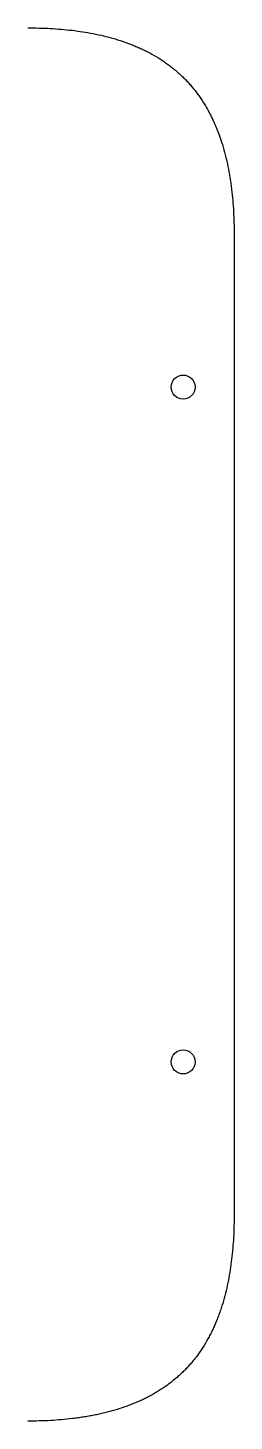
# Model space of a CAD drawing. Header units: inches. Extents: x -136 to 186, y -93 to 93.
# Drawn here: x 158.1 to 185.6, y -92.9 to 92.9 of the extents above; entities that cross this region are included whole.
import ezdxf

# ---------------------------------------------------------------- set-up
doc = ezdxf.new("R2010")
doc.units = ezdxf.units.IN
doc.header["$MEASUREMENT"] = 0
doc.layers.add('VISIBLE', color=7, linetype='CONTINUOUS')

msp = doc.modelspace()

# ---------------------------------------------------------------- linework, layer by layer
at = {"layer": 'VISIBLE'}
msp.add_line((185.6027, 65.41418, 22.075), (185.6027, -65.41418, 22.075), dxfattribs=at)
for centre in [(178.8027, 45, 22.075), (178.8027, -45, 22.075)]:
    msp.add_circle(centre, 1.6, dxfattribs=at)
for points, knots in [([(158.11412, 92.90276, 22.075), (159.11608, 92.90276, 22.075), (161.10056, 92.85193, 22.075), (163.52477, 92.64691, 22.075), (165.42447, 92.38764, 22.075), (166.82775, 92.14256, 22.075), (168.20799, 91.84354, 22.075), (169.33751, 91.54633, 22.075), (170.22792, 91.2776, 22.075), (170.88892, 91.05996, 22.075), (171.43398, 90.86461, 22.075), (171.86634, 90.69965, 22.075), (172.18912, 90.57132, 22.075), (172.50859, 90.43903, 22.075), (172.92977, 90.2575, 22.075), (173.4474, 90.02076, 22.075), (174.05435, 89.72078, 22.075), (174.84472, 89.29918, 22.075), (175.60682, 88.84455, 22.075), (176.34103, 88.35514, 22.075), (176.87787, 87.97017, 22.075), (177.3139, 87.63386, 22.075), (177.65585, 87.35529, 22.075), (177.90925, 87.14118, 22.075), (178.15792, 86.92327, 22.075), (178.48298, 86.62789, 22.075), (178.87747, 86.24944, 22.075), (179.33253, 85.78035, 22.075), (179.9156, 85.13458, 22.075), (180.46424, 84.45778, 22.075), (180.98018, 83.74862, 22.075), (181.35107, 83.20028, 22.075), (181.64703, 82.72926, 22.075), (181.87593, 82.34401, 22.075), (182.04391, 82.05046, 22.075), (182.20734, 81.75379, 22.075), (182.4189, 81.35483, 22.075), (182.6719, 80.84944, 22.075), (182.95776, 80.23243, 22.075), (183.31608, 79.39584, 22.075), (183.72253, 78.32433, 22.075), (184.14763, 76.99862, 22.075), (184.45227, 75.86199, 22.075), (184.66758, 74.93445, 22.075), (184.79058, 74.34735, 22.075), (184.88218, 73.87336, 22.075), (184.96904, 73.39797, 22.075), (185.06899, 72.80072, 22.075), (185.17561, 72.07953, 22.075), (185.30061, 71.11216, 22.075), (185.42582, 69.89259, 22.075), (185.5296, 68.4139, 22.075), (185.58986, 66.9214, 22.075), (185.6027, 65.91789, 22.075), (185.6027, 65.41418, 22.075)], [0, 0, 0, 0, 0.00317496403, 0.00634992806, 0.00793741007, 0.00952489209, 0.0111123741, 0.01269985611, 0.01349359712, 0.01428733813, 0.01508107914, 0.01547794964, 0.01587482014, 0.01627169065, 0.01666856115, 0.01746230216, 0.01825604316, 0.01904978417, 0.02063726619, 0.02143100719, 0.0222247482, 0.02301848921, 0.02341535971, 0.02381223021, 0.02420910072, 0.02460597122, 0.02539971223, 0.02619345324, 0.02698719424, 0.02857467626, 0.02936841726, 0.03016215827, 0.03095589928, 0.03135276978, 0.03174964029, 0.03214651079, 0.03254338129, 0.0333371223, 0.03413086331, 0.03492460431, 0.03651208633, 0.03809956834, 0.03968705036, 0.04048079136, 0.04127453237, 0.04167140288, 0.04206827338, 0.04286201439, 0.04365575539, 0.0444494964, 0.04603697842, 0.04762446043, 0.04921194244, 0.05079942446, 0.05079942446, 0.05079942446, 0.05079942446]), ([(185.6027, -65.41418, 22.075), (185.6027, -66.41614, 22.075), (185.55187, -68.40062, 22.075), (185.34685, -70.82483, 22.075), (185.08758, -72.72453, 22.075), (184.8425, -74.12781, 22.075), (184.54348, -75.50805, 22.075), (184.24627, -76.63757, 22.075), (183.97754, -77.52798, 22.075), (183.7599, -78.18898, 22.075), (183.56455, -78.73404, 22.075), (183.39959, -79.1664, 22.075), (183.27126, -79.48918, 22.075), (183.13897, -79.80865, 22.075), (182.95744, -80.22983, 22.075), (182.7207, -80.74746, 22.075), (182.42072, -81.35441, 22.075), (181.99912, -82.14478, 22.075), (181.54449, -82.90688, 22.075), (181.05508, -83.6411, 22.075), (180.67011, -84.17793, 22.075), (180.3338, -84.61396, 22.075), (180.05522, -84.95591, 22.075), (179.84112, -85.20931, 22.075), (179.62321, -85.45798, 22.075), (179.32783, -85.78304, 22.075), (178.94938, -86.17753, 22.075), (178.48029, -86.63259, 22.075), (177.83452, -87.21566, 22.075), (177.15772, -87.7643, 22.075), (176.44856, -88.28024, 22.075), (175.90022, -88.65113, 22.075), (175.4292, -88.94709, 22.075), (175.04395, -89.17599, 22.075), (174.7504, -89.34397, 22.075), (174.45373, -89.5074, 22.075), (174.05477, -89.71896, 22.075), (173.54938, -89.97196, 22.075), (172.93237, -90.25782, 22.075), (172.09578, -90.61615, 22.075), (171.02427, -91.02259, 22.075), (169.69856, -91.44769, 22.075), (168.56193, -91.75233, 22.075), (167.63439, -91.96764, 22.075), (167.04729, -92.09064, 22.075), (166.5733, -92.18224, 22.075), (166.09791, -92.2691, 22.075), (165.50066, -92.36906, 22.075), (164.77947, -92.47567, 22.075), (163.8121, -92.60067, 22.075), (162.59253, -92.72588, 22.075), (161.11384, -92.82966, 22.075), (159.62134, -92.88992, 22.075), (158.61783, -92.90276, 22.075), (158.11412, -92.90276, 22.075)], [0, 0, 0, 0, 0.00317496403, 0.00634992806, 0.00793741007, 0.00952489209, 0.0111123741, 0.01269985611, 0.01349359712, 0.01428733813, 0.01508107914, 0.01547794964, 0.01587482014, 0.01627169065, 0.01666856115, 0.01746230216, 0.01825604316, 0.01904978417, 0.02063726619, 0.02143100719, 0.0222247482, 0.02301848921, 0.02341535971, 0.02381223021, 0.02420910072, 0.02460597122, 0.02539971223, 0.02619345324, 0.02698719424, 0.02857467626, 0.02936841726, 0.03016215827, 0.03095589928, 0.03135276978, 0.03174964029, 0.03214651079, 0.03254338129, 0.0333371223, 0.03413086331, 0.03492460431, 0.03651208633, 0.03809956834, 0.03968705036, 0.04048079136, 0.04127453237, 0.04167140288, 0.04206827338, 0.04286201439, 0.04365575539, 0.0444494964, 0.04603697841, 0.04762446043, 0.04921194244, 0.05079942446, 0.05079942446, 0.05079942446, 0.05079942446])]:
    msp.add_open_spline(points, degree=3, knots=knots, dxfattribs=at)

doc.saveas('drawing.dxf')
